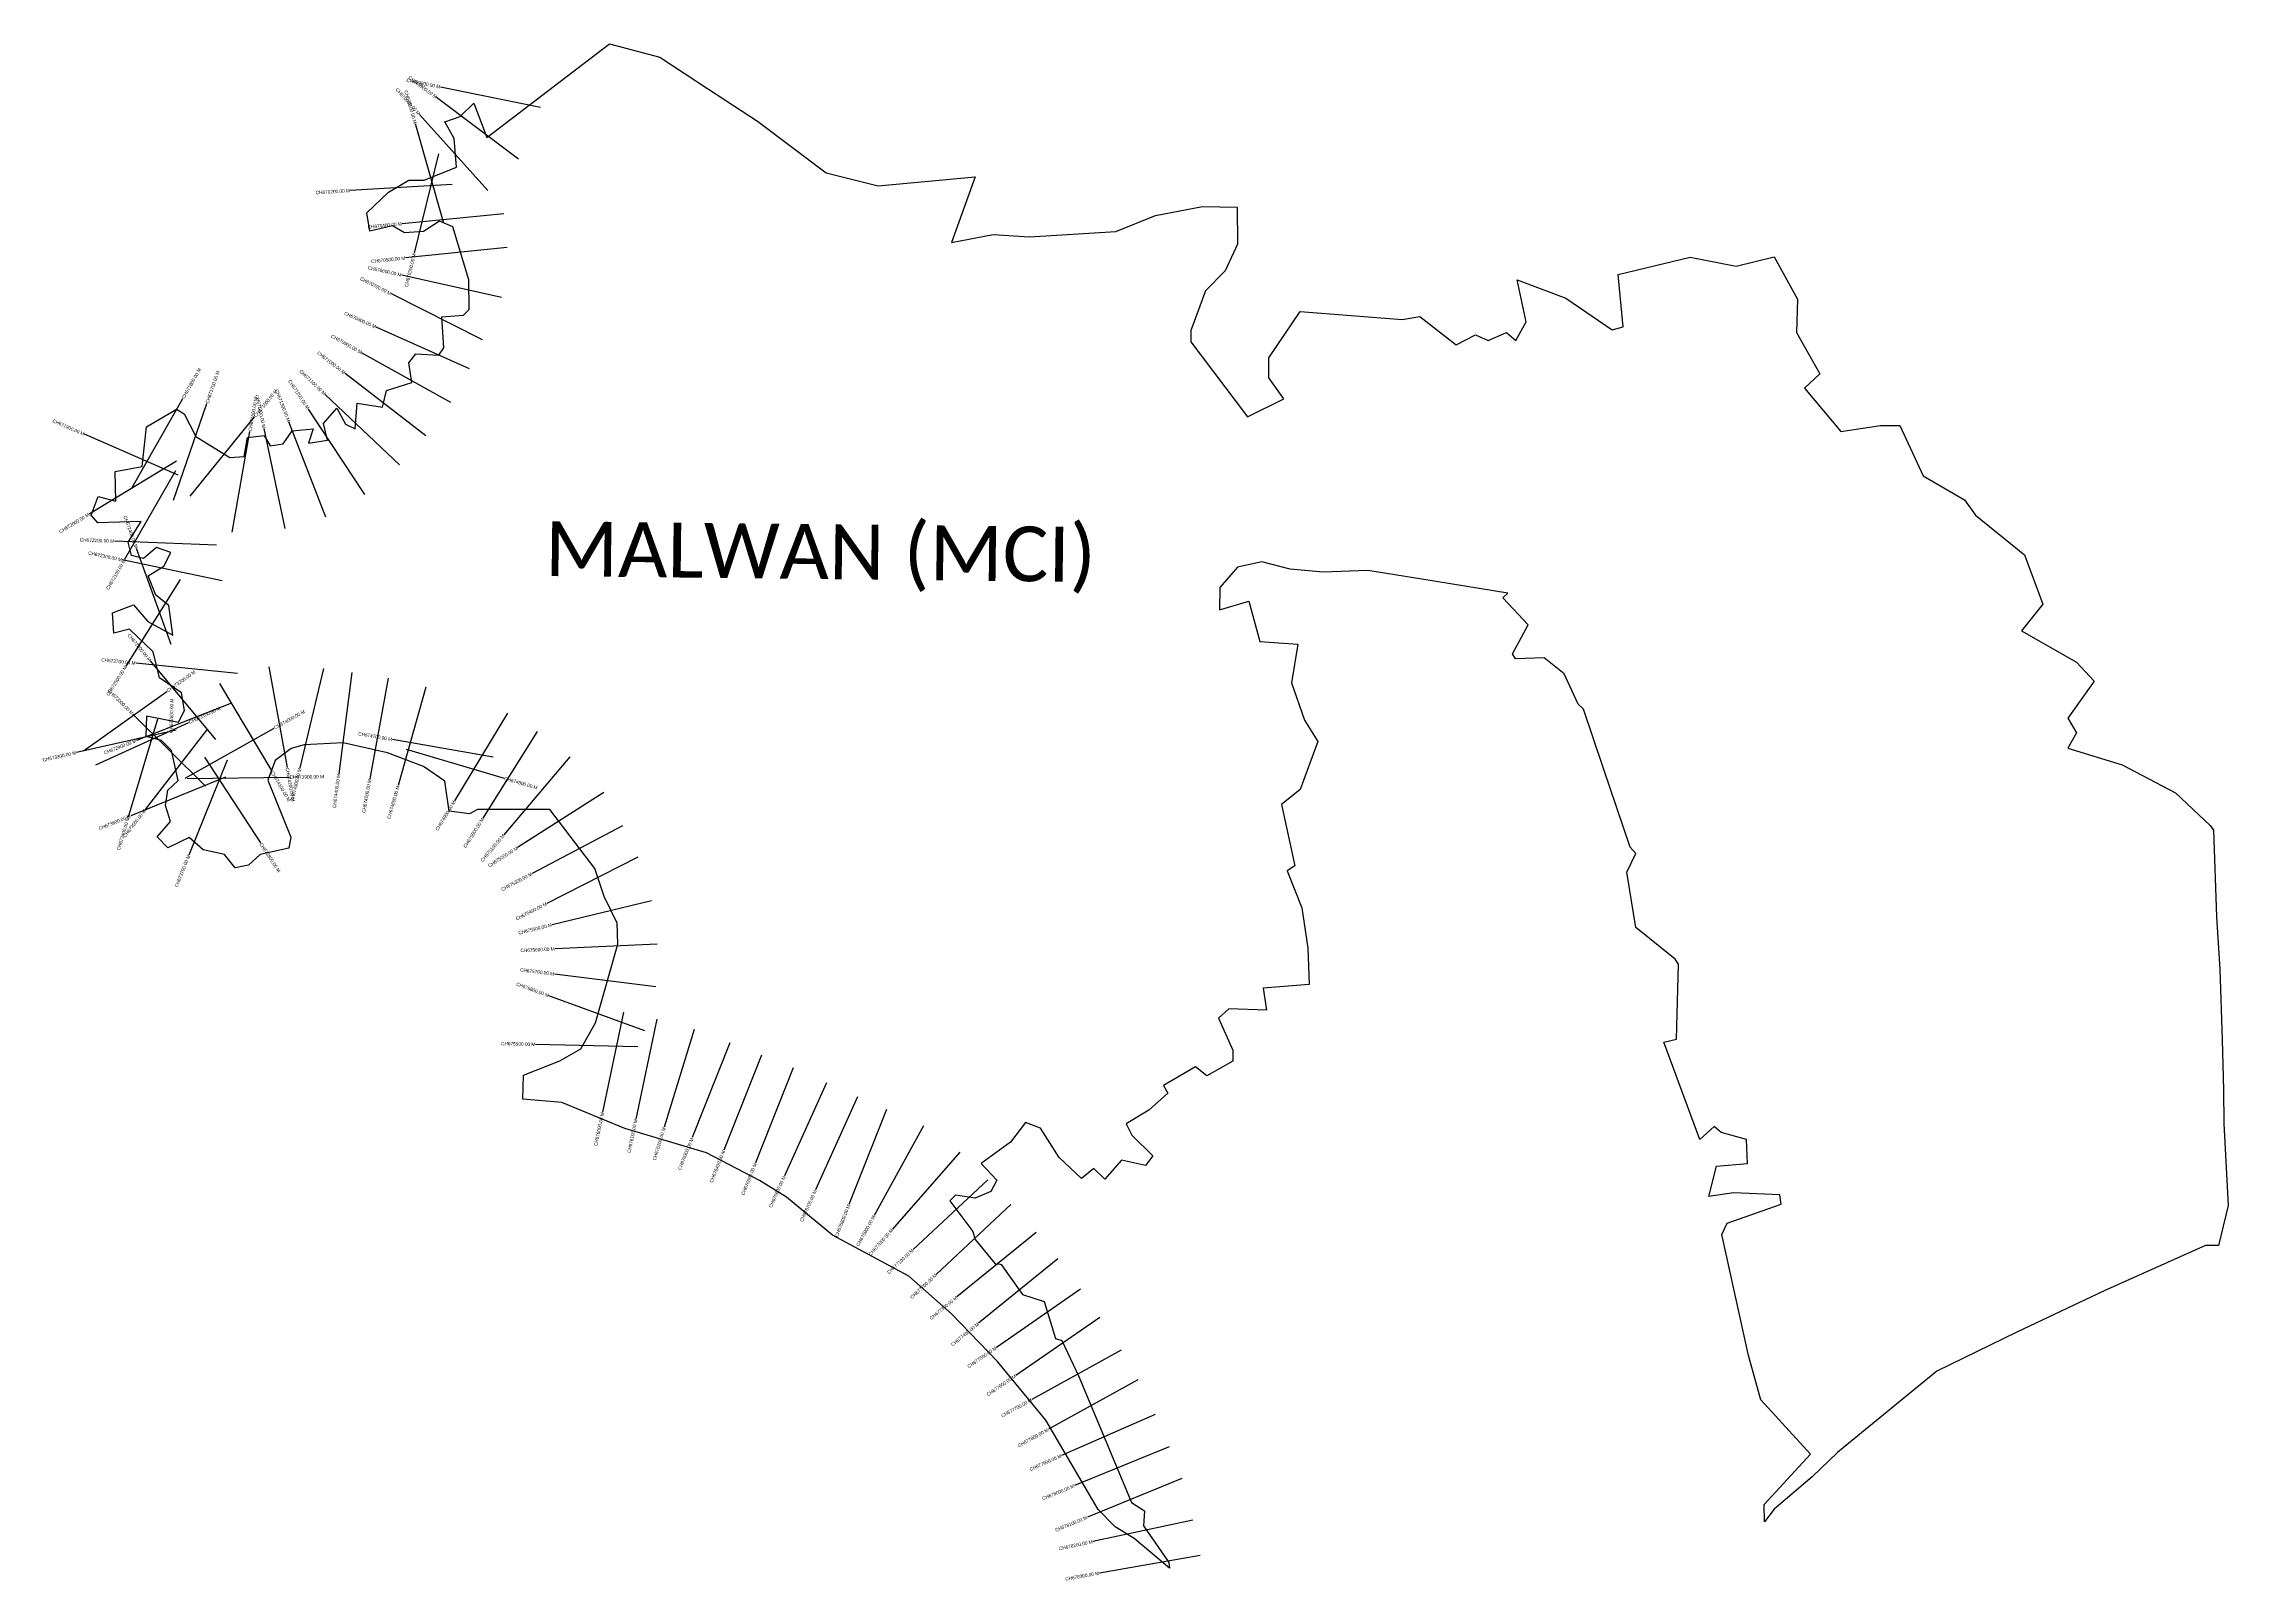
# Model space of a CAD drawing. Header units: metres. Extents: x 334554 to 340967, y 1773195 to 1777706.
import ezdxf
from ezdxf.enums import TextEntityAlignment as Align

# ---------------------------------------------------------------- set-up
doc = ezdxf.new("R2010")
doc.units = ezdxf.units.M
for name, color, linetype in [('CS', 134, 'Continuous'), ('CSMark', 6, 'Continuous'), ('VILLAGE NAME', 250, 'Continuous')]:
    doc.layers.add(name, color=color, linetype=linetype)

msp = doc.modelspace()

# ---------------------------------------------------------------- linework, layer by layer
at = {"color": 6}
msp.add_lwpolyline([(335731.6, 1777476.9), (335776.9, 1777491.8), (335816.5, 1777531.2), (335854.5, 1777430), (336214.7, 1777705.8), (336362.9, 1777666.1), (336506, 1777572.2), (336649.1, 1777478.2), (336851.4, 1777326.8), (337004, 1777288.3), (337288, 1777314.6), (337219, 1777122.7), (337341.5, 1777145.9), (337447.8, 1777138.9), (337701.4, 1777154.2), (337818, 1777201), (337956.1, 1777227.5), (338057.8, 1777225.5), (338058.7, 1777117.4), (338022.5, 1777038.6), (337964.3, 1776980.3), (337921.7, 1776863.5), (337921.5, 1776830.8), (338088.2, 1776610.2), (338194.3, 1776663.6), (338150.6, 1776724.9), (338150.3, 1776783.9), (338242.3, 1776919.4), (338542, 1776896.5), (338594.1, 1776905), (338700.4, 1776821.5), (338757.4, 1776851.6), (338793.9, 1776834.7), (338848.5, 1776858.4), (338875.3, 1776835), (338905.7, 1776889.5), (338880, 1777012.5), (339022.1, 1776958.7), (339158.1, 1776866), (339190.4, 1776875), (339176.5, 1777027.9), (339387, 1777079.4), (339522.7, 1777053.2), (339633.8, 1777080.5), (339702.8, 1776955.5), (339699.3, 1776857.9), (339767.6, 1776736.4), (339722.9, 1776694.8), (339829.9, 1776567.4), (339946.4, 1776585), (340002.5, 1776584.6), (340071.6, 1776437.7), (340192.9, 1776367.1), (340225.2, 1776321.5), (340369.1, 1776205.8), (340422.6, 1776060.9), (340359.8, 1775982.4), (340521.6, 1775890.7), (340573.2, 1775834.8), (340495.9, 1775725.8), (340521.5, 1775683.3), (340495.6, 1775637.5), (340655.7, 1775588.6), (340812.5, 1775507.1), (340913.8, 1775410.6), (340923.7, 1775396.9), (340932.2, 1775142.5), (340942.5, 1774988.9), (340948.8, 1774781.6), (340953.3, 1774634.9), (340953.9, 1774536), (340967.2, 1774295.7), (340938.1, 1774178.4), (340900.4, 1774178.4), (340602.5, 1774044.9), (340345.9, 1773924), (340111.1, 1773809.5), (339837, 1773584.5), (339819.6, 1773570.3), (339745.5, 1773499.4), (339633.8, 1773404.2), (339605.6, 1773366.8), (339605, 1773417.7), (339740.5, 1773565.1), (339594.6, 1773725.1), (339558.8, 1773855.1), (339480, 1774210.6), (339496.2, 1774243.6), (339654.9, 1774299.6), (339651, 1774327.2), (339514.2, 1774332.8), (339442.2, 1774321.9), (339464.2, 1774411), (339556, 1774418.6), (339552.4, 1774489.1), (339478, 1774509.3), (339457.5, 1774527.2), (339416.2, 1774489.5), (339310.2, 1774775.2), (339346.8, 1774784), (339352.7, 1775003.6), (339343.6, 1775019), (339227.5, 1775111.4), (339201.3, 1775273.7), (339228.2, 1775328.4), (339210.8, 1775347.2), (339133, 1775577.8), (339074.1, 1775752.7), (339058.2, 1775766.6), (339017.2, 1775855.8), (338959.1, 1775902.9), (338874.3, 1775900.1), (338865.6, 1775914.6), (338911.7, 1775999.5), (338837, 1776079.6), (338852.4, 1776093.2), (338599.6, 1776134.1), (338441, 1776159.7), (338310.1, 1776154.5), (338213.5, 1776163.1), (338130.3, 1776185.3), (338058.4, 1776168.9), (338007, 1776109.7), (338005.9, 1776044.3), (338091.9, 1776069.1), (338124, 1775951.2), (338235.6, 1775942.9), (338217.2, 1775830.1), (338255.6, 1775720.1), (338294.6, 1775657.1), (338242.9, 1775516.1), (338187.7, 1775472.8), (338226.8, 1775292.7), (338203.9, 1775278.3), (338247, 1775169.3), (338264.8, 1775050.8), (338268.7, 1774943.7), (338134.3, 1774933.9), (338143.4, 1774868.5), (338033.5, 1774872.7), (338002.4, 1774845.3), (338044.6, 1774751.2), (338044.5, 1774718.9), (337968.5, 1774676), (337935.7, 1774702.9), (337841.4, 1774647.6), (337853.7, 1774625.5), (337798.3, 1774575.2), (337731.9, 1774535.3), (337747.9, 1774501.7), (337810.4, 1774440.8), (337788.8, 1774412.6), (337717.9, 1774428.3), (337669.2, 1774372.5), (337636.3, 1774404), (337600.1, 1774375.2), (337535.3, 1774435.9), (337480.4, 1774522.6), (337436.1, 1774539.5), (337391.9, 1774481.4), (337306.1, 1774418.3), (337352.4, 1774369.8), (337334.4, 1774336.4), (337288.5, 1774316.7), (337230.6, 1774325.7), (337213.9, 1774309.4), (337281.4, 1774219.3), (337288.3, 1774195.4), (337347.1, 1774124.5), (337361.5, 1774122.9), (337364.4, 1774122.6), (337427.8, 1774034), (337490.5, 1774013.6), (337524.2, 1773904.7), (337542.6, 1773899.1), (337592.9, 1773793.5), (337747.5, 1773423.2), (337785.6, 1773399.3), (337782.4, 1773355.3), (337852.8, 1773253.6), (337856.8, 1773247.8), (337859.1, 1773230.8), (337755.5, 1773317.8), (337699.5, 1773352.4), (337649.4, 1773403.6), (337496.2, 1773665.5), (337354.1, 1773837.7), (337218.6, 1773977.9), (337093.6, 1774088.3), (336869.4, 1774208.1), (336734.1, 1774320.4), (336655.1, 1774369.3), (336499.5, 1774450.4), (336259.5, 1774521.8), (336074.7, 1774598.2), (335961, 1774607.5), (335962.4, 1774677.7), (336069.4, 1774720.1), (336131.1, 1774755.8), (336173.7, 1774831.6), (336239.7, 1775062.5), (336237, 1775124.5), (336199.1, 1775202.6), (336171.5, 1775285), (336039.7, 1775458.3), (335827, 1775457.4), (335804.3, 1775444.8), (335744.4, 1775452.5), (335731.2, 1775541.1), (335668.8, 1775584), (335563.1, 1775624.2), (335432.9, 1775653.4), (335318.4, 1775647.3), (335280.7, 1775637.1), (335233.5, 1775601.6), (335211.7, 1775544), (335279, 1775376.7), (335273.7, 1775344.4), (335189.9, 1775325.5), (335155.2, 1775294.4), (335116.1, 1775287), (335084.9, 1775325.9), (335021.8, 1775339.3), (334980.9, 1775375.4), (334918.2, 1775345.4), (334887.1, 1775377.2), (334925.9, 1775422.4), (334911.4, 1775469.9), (334918, 1775514.7), (334948.5, 1775543), (334929.5, 1775631), (334899.8, 1775660.1), (334854.9, 1775672.3), (334857.1, 1775732.5), (334949.7, 1775713.8), (334967.6, 1775748.9), (334958.7, 1775800.7), (334893.9, 1775844.8), (334875, 1775920.2), (334805.7, 1775986.8), (334759.8, 1775975.1), (334756.3, 1776035.3), (334817.7, 1776058.3), (334860.1, 1776009.7), (334933.3, 1775969.8), (334921.3, 1776056.5), (334883.2, 1776086.9), (334860.3, 1776144), (334906.2, 1776172.5), (334926.8, 1776211.9), (334884.7, 1776226.9), (334847.2, 1776194.3), (334812.1, 1776203.8), (334802, 1776242.9), (334840.6, 1776303.4), (334713.3, 1776299.5), (334693.5, 1776321.7), (334713.9, 1776376.4), (334765.9, 1776363), (334763.7, 1776449.7), (334843.3, 1776464.5), (334856.2, 1776580.8), (334943.8, 1776633.4), (334966.4, 1776619.6), (335000.6, 1776552.8), (335100.6, 1776490.7), (335142.6, 1776493.9), (335151.8, 1776549.9), (335200.8, 1776556), (335219.2, 1776525.4), (335257, 1776531.4), (335283.2, 1776569.4), (335344.7, 1776575.6), (335331.1, 1776533.4), (335387, 1776542.4), (335375.4, 1776591.2), (335414.1, 1776636.4), (335439.7, 1776589.1), (335467.9, 1776575.3), (335474.2, 1776651), (335548.5, 1776639.1), (335560.7, 1776688.2), (335634.6, 1776711.3), (335625.7, 1776768.6), (335646.4, 1776795.3), (335713.6, 1776791.8), (335728.8, 1776812.9), (335722.4, 1776903.9), (335786.6, 1776909.4), (335802.8, 1776925.9), (335802.1, 1777012.7), (335755.1, 1777168.2), (335715.7, 1777184.4), (335668.5, 1777155), (335612.8, 1777150.4), (335577.5, 1777170.7), (335511.5, 1777155.6), (335502.7, 1777209.3), (335566.2, 1777269.7), (335625.8, 1777305.5), (335671.3, 1777305.5), (335765.9, 1777342.9), (335758.9, 1777427.5), (335731.6, 1777476.9)], dxfattribs=at)
at = {"layer": 'CS'}
for p, q in [((335947.5, 1777367.3), (335707.5, 1777547.4)), ((336012.4, 1777518.1), (335718.5, 1777578.5)), ((335857.9, 1777274.8), (335657.3, 1777497.9)), ((335727.5, 1777182.2), (335645.1, 1777470.6)), ((335712.5, 1777382.2), (335642, 1777090.6)), ((335753.4, 1777292.3), (335453.9, 1777274.7)), ((335904.7, 1777206.6), (335606.1, 1777177.4)), ((335914.8, 1777108), (335616.4, 1777077)), ((335842.4, 1776836.2), (335574.6, 1776971.3)), ((335897.7, 1776961), (335604.9, 1777026.6)), ((335803.7, 1776751.8), (335529.7, 1776874)), ((335749.1, 1776652.1), (335487.4, 1776798.8)), ((335676.1, 1776554.3), (335438.8, 1776737.9)), ((334813.8, 1776403.3), (334962.2, 1776664)), ((334934.7, 1776365.7), (335032.9, 1776649.2)), ((335598.1, 1776469.6), (335380.6, 1776676.2)), ((334983.6, 1776377.6), (335172.9, 1776610.3)), ((335382.4, 1776316.4), (335274, 1776596.1)), ((335496.3, 1776382.6), (335331.1, 1776633)), ((334948.9, 1776439.7), (334673.8, 1776559.2)), ((335107.6, 1776272.2), (335159.5, 1776567.7)), ((335263.1, 1776282.7), (335201, 1776576.3)), ((334944, 1776480.7), (334687.4, 1776325.2)), ((334941.3, 1776452), (334791.4, 1776192.1)), ((335061.4, 1776234.1), (334761.6, 1776245.6)), ((334928.5, 1775942.1), (334826.9, 1776224.3)), ((335078, 1776129.2), (334784.4, 1776190.7)), ((334955, 1776133.1), (334795.4, 1775879.1)), ((335122.8, 1775856.9), (334824.3, 1775887.3)), ((335059, 1775663), (334867.6, 1775894)), ((335214.8, 1775876.8), (335268.5, 1775581.6)), ((335070.1, 1775827.9), (335223.4, 1775570)), ((335375.3, 1775872.2), (335305.9, 1775580.4)), ((335458.6, 1775860.3), (335420, 1775562.8)), ((335564.8, 1775843.1), (335511.2, 1775547.9)), ((335676, 1775817), (335594.5, 1775528.3)), ((334671, 1775630), (334915.1, 1775804.3)), ((335105.4, 1775770.1), (334826, 1775660.7)), ((334942.7, 1775690.5), (334649.9, 1775625.1)), ((334707.1, 1775588.7), (334980, 1775713.5)), ((334888.5, 1775723.1), (334802.1, 1775435.8)), ((335028.7, 1775526.7), (334815.7, 1775737.9)), ((335035.1, 1775695.1), (334851.8, 1775457.7)), ((334969.2, 1775549.9), (335230.8, 1775696.8)), ((335915.2, 1775740.4), (335760.1, 1775483.6)), ((336002.4, 1775687), (335843.4, 1775432.6)), ((335873.1, 1775611.8), (335577.6, 1775663.3)), ((335618, 1775634.8), (335905.7, 1775549.9)), ((335092.4, 1775602.6), (334980.5, 1775324.2)), ((335026.1, 1775611.2), (335190, 1775360)), ((336098.7, 1775612.9), (335904.8, 1775384)), ((335087.5, 1775553), (334809.7, 1775439.7)), ((334975.1, 1775548.6), (335275.1, 1775552.8)), ((336198, 1775507.8), (335945.1, 1775346.4)), ((336253.3, 1775410), (335987.9, 1775270.1)), ((336298.3, 1775318.4), (336031, 1775182.2)), ((336338, 1775189.8), (336046.3, 1775119.4)), ((336354.7, 1775062.5), (336055, 1775048.7)), ((336351.1, 1774937.2), (336053.4, 1774974.8)), ((336319, 1774808.1), (336037.3, 1774911.2)), ((336256.2, 1774863.3), (336194.7, 1774569.7)), ((336354, 1774842.8), (336292.6, 1774549.2)), ((336463.3, 1774812.2), (336375.6, 1774525.3)), ((336298.1, 1774761.3), (335998.2, 1774768.5)), ((336568.6, 1774773.4), (336457.7, 1774494.7)), ((336661.5, 1774736.5), (336550.6, 1774457.7)), ((336754.5, 1774699.5), (336643.6, 1774420.8)), ((336852.1, 1774656), (336728.5, 1774382.6)), ((336943.2, 1774614.8), (336819.6, 1774341.4)), ((337028, 1774577.6), (336918, 1774298.5)), ((337136.6, 1774529.3), (336992.1, 1774266.3)), ((337243.6, 1774451.6), (337045.4, 1774226.3)), ((337325.2, 1774371.3), (337106.1, 1774166.4)), ((337393.5, 1774298.3), (337174.4, 1774093.4)), ((337467.5, 1774216.7), (337235, 1774027.1)), ((337530.7, 1774139.2), (337298.3, 1773949.6)), ((337597.6, 1774049.4), (337350.6, 1773879.1)), ((337654.3, 1773967), (337407.4, 1773796.8)), ((337717.5, 1773871.2), (337454.9, 1773726.2)), ((337765.9, 1773783.7), (337503.3, 1773638.6)), ((337816.6, 1773682.3), (337542, 1773561.4)), ((337857.6, 1773586.7), (337579.9, 1773473.2)), ((337895.4, 1773494.1), (337617.7, 1773380.6)), ((337927.2, 1773371.9), (337633.8, 1773309.1)), ((337948.6, 1773268.5), (337653.1, 1773216.7))]:
    msp.add_line(p, q, dxfattribs=at)

# ---------------------------------------------------------------- texts
at = {"layer": 'CSMark'}
for s, rotation, p in [('CH669900.00 M', 323.11804, (335706.7, 1777548)), ('CH670000.00 M', 311.94415, (335656.7, 1777498.7)), ('CH670100.00 M', 285.95836, (335644.8, 1777471.6)), ('CH669800.00 M', 348.37468, (335717.6, 1777578.7)), ('CH670200.00 M', 3.36831, (335452.9, 1777274.6)), ('CH670400.00 M', 5.58273, (335605.2, 1777177.3)), ('CH670600.00 M', 347.38757, (335604, 1777026.8)), ('CH670500.00 M', 5.93833, (335615.4, 1777076.9)), ('CH670300.00 M', 76.40355, (335641.8, 1777089.6)), ('CH670700.00 M', 333.23332, (335573.7, 1776971.7)), ('CH670800.00 M', 335.96701, (335528.8, 1776874.4)), ('CH670900.00 M', 330.72454, (335486.5, 1776799.3)), ('CH671000.00 M', 322.27089, (335438, 1776738.5)), ('CH671200.00 M', 303.41891, (335330.6, 1776633.9)), ('CH671100.00 M', 316.47591, (335379.9, 1776676.9)), ('CH671400.00 M', 281.93289, (335200.8, 1776577.2)), ('CH671300.00 M', 291.20017, (335273.6, 1776597)), ('CH671900.00 M', 336.53497, (334672.8, 1776559.6)), ('CH672000.00 M', 31.2107, (334686.6, 1776324.7)), ('CH672400.00 M', 289.80315, (334826.5, 1776225.3)), ('CH672200.00 M', 357.8115, (334760.6, 1776245.6)), ('CH672300.00 M', 348.16974, (334783.4, 1776190.9)), ('CH672100.00 M', 60.03272, (334790.9, 1776191.2)), ('CH672800.00 M', 309.65284, (334866.9, 1775894.7)), ('CH672700.00 M', 354.18983, (334823.3, 1775887.4)), ('CH672500.00 M', 57.85021, (334794.8, 1775878.2)), ('CH673000.00 M', 315.24536, (334815, 1775738.6)), ('CH672600.00 M', 88.95705, (334930.1, 1775783.3)), ('CH674700.00 M', 350.11259, (335576.6, 1775663.5)), ('CH673300.00 M', 12.57882, (334648.9, 1775624.9)), ('CH672900.00 M', 21.38767, (334825.1, 1775660.3)), ('CH674300.00 M', 76.63321, (335305.7, 1775579.4)), ('CH674400.00 M', 82.59592, (335419.8, 1775561.8)), ('CH674500.00 M', 79.71002, (335511, 1775546.9)), ('CH674600.00 M', 74.23269, (335594.2, 1775527.3)), ('CH673600.00 M', 22.20132, (334808.8, 1775439.3)), ('CH673400.00 M', 73.2583, (334801.8, 1775434.8)), ('CH673500.00 M', 52.31808, (334851.1, 1775456.9)), ('CH674900.00 M', 58.85906, (335759.5, 1775482.8)), ('CH675000.00 M', 57.98027, (335842.8, 1775431.8)), ('CH675100.00 M', 49.73518, (335904.2, 1775383.2)), ('CH673700.00 M', 68.09335, (334980.1, 1775323.3)), ('CH675200.00 M', 32.55345, (335944.3, 1775345.9)), ('CH675300.00 M', 27.80659, (335987, 1775269.6)), ('CH675400.00 M', 26.98776, (336030.1, 1775181.8)), ('CH675500.00 M', 13.56267, (336045.4, 1775119.2)), ('CH675600.00 M', 2.63027, (336054, 1775048.7)), ('CH675700.00 M', 352.79649, (336052.4, 1774975)), ('CH675800.00 M', 339.8958, (336036.3, 1774911.5)), ('CH675900.00 M', 358.61618, (335997.2, 1774768.5)), ('CH676000.00 M', 78.18354, (336194.5, 1774568.7)), ('CH676100.00 M', 78.18354, (336292.4, 1774548.2)), ('CH676200.00 M', 73.00058, (336375.3, 1774524.4)), ('CH676300.00 M', 68.30383, (336457.4, 1774493.8)), ('CH676400.00 M', 68.30383, (336550.3, 1774456.8)), ('CH676500.00 M', 68.30383, (336643.2, 1774419.8)), ('CH676600.00 M', 65.6627, (336728.1, 1774381.7)), ('CH676700.00 M', 65.6627, (336819.2, 1774340.5)), ('CH676800.00 M', 68.48095, (336917.6, 1774297.6)), ('CH676900.00 M', 61.21481, (336991.6, 1774265.4)), ('CH677000.00 M', 48.67205, (337044.8, 1774225.6)), ('CH677100.00 M', 43.09537, (337105.4, 1774165.7)), ('CH677200.00 M', 43.09537, (337173.7, 1774092.7)), ('CH677300.00 M', 39.20474, (337234.3, 1774026.5)), ('CH677400.00 M', 39.20474, (337297.5, 1773949)), ('CH677500.00 M', 34.58499, (337349.8, 1773878.5)), ('CH677600.00 M', 34.58499, (337406.5, 1773796.2)), ('CH677700.00 M', 28.91918, (337454.1, 1773725.7)), ('CH677800.00 M', 28.91918, (337502.4, 1773638.1)), ('CH677900.00 M', 23.77379, (337541.1, 1773561)), ('CH678000.00 M', 22.23626, (337578.9, 1773472.8)), ('CH678100.00 M', 22.23626, (337616.8, 1773380.2)), ('CH678200.00 M', 12.0838, (337632.9, 1773308.9)), ('CH678300.00 M', 9.9493, (337652.1, 1773216.5))]:
    msp.add_text(s, height=10, rotation=rotation, dxfattribs=at).set_placement(p, align=Align.MIDDLE_RIGHT)
for s, rotation, p in [('CH671800.00 M', 60.35661, (334962.7, 1776664.9)), ('CH671700.00 M', 70.88353, (335033.2, 1776650.1)), ('CH671500.00 M', 80.03806, (335159.6, 1776568.7)), ('CH671600.00 M', 50.86479, (335173.5, 1776611)), ('CH673200.00 M', 35.53142, (334915.9, 1775804.9)), ('CH673100.00 M', 24.57198, (334980.9, 1775713.9)), ('CH674000.00 M', 29.31641, (335231.6, 1775697.3)), ('CH674100.00 M', 300.72321, (335223.9, 1775569.1)), ('CH674200.00 M', 280.32791, (335268.7, 1775580.7)), ('CH673900.00 M', 0.80939, (335276.1, 1775552.9)), ('CH674800.00 M', 343.57006, (335906.7, 1775549.6)), ('CH673800.00 M', 303.13289, (335190.6, 1775359.2))]:
    msp.add_text(s, height=10, rotation=rotation, dxfattribs=at).set_placement(p, align=Align.MIDDLE_LEFT)
at = {"layer": 'VILLAGE NAME', "insert": (336026.4, 1776304.3), "char_height": 161.109, "attachment_point": 1, "rotation": 359.37415}
msp.add_mtext_dynamic_manual_height_columns('{\\fCalibri|b0|i0|c0|p34;MALWAN (MCI)}', width=1896.868, gutter_width=805.5, heights=[0], dxfattribs=at)

doc.saveas('drawing.dxf')
